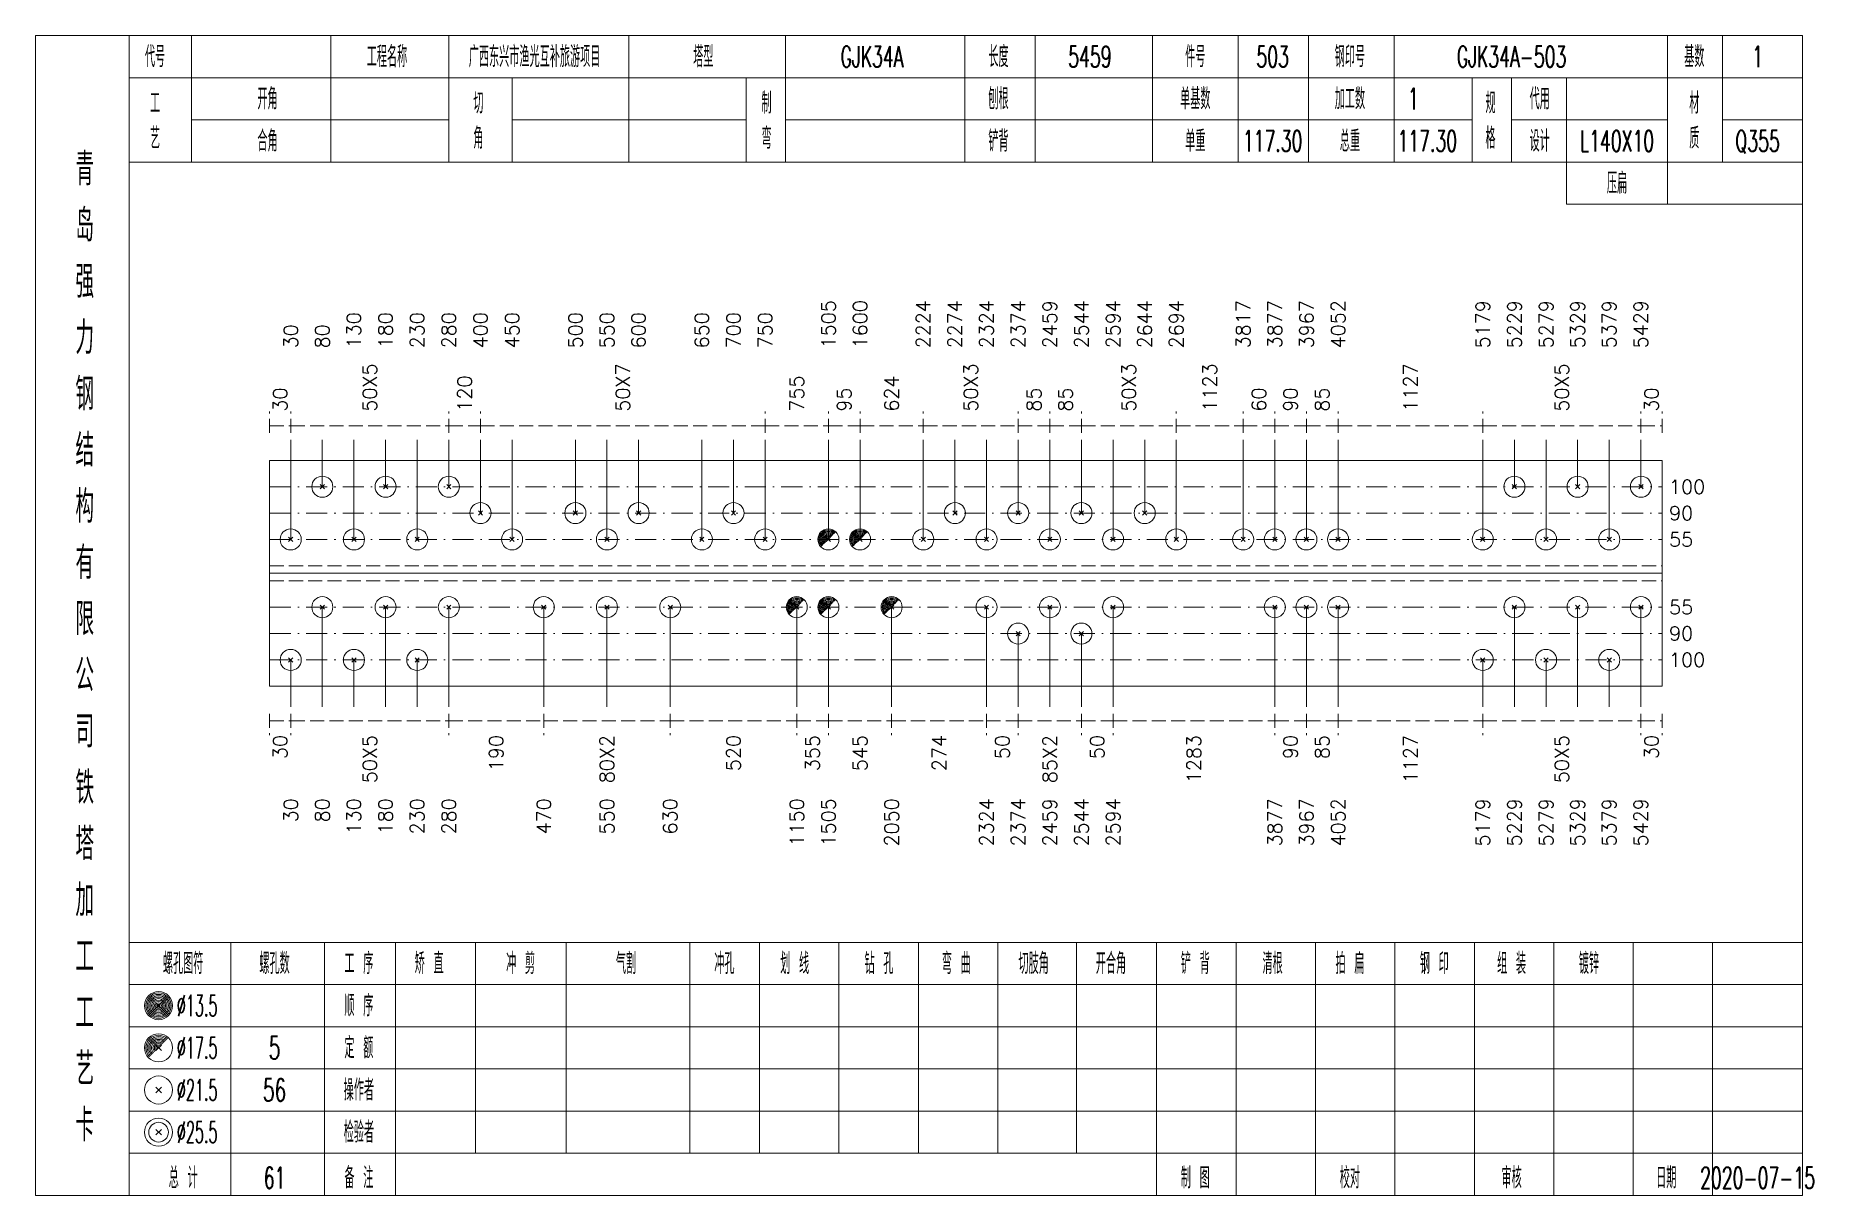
# Model space of a CAD drawing. Extents: x 0 to 2606, y -377 to 6479.
# Drawn here: x 2352.6 to 2605.5, y 4550 to 4715 of the extents above; entities that cross this region are included whole.
import ezdxf
from ezdxf.enums import TextEntityAlignment as Align

# ---------------------------------------------------------------- set-up
doc = ezdxf.new("R2010")
doc.units = 0
doc.header["$MEASUREMENT"] = 0
doc.linetypes.add('一点画线', pattern=[5.2, 3, -1, 0.2, -1])
doc.linetypes.add('虚线', pattern=[2.75, 2, -0.75])
doc.layers.get('0').update_dxf_attribs({"linetype": 'CONTINUOUS', "lineweight": 25})
doc.layers.add('1', color=7, linetype='CONTINUOUS', lineweight=25)
doc.layers.add('4', color=7, linetype='CONTINUOUS', lineweight=25)
doc.styles.get("Standard").update_dxf_attribs({"font": 'simplex.shx', "width": 0.7, "height": 3, "bigfont": 'gbhzfs.shx'})

msp = doc.modelspace()

# ---------------------------------------------------------------- texts
at = {"color": 7, "linetype": 'Continuous', "lineweight": 13}
for s, p in [('1505', (2465.4, 4670.5)), ('1600', (2469.9, 4670.5)), ('2224', (2478.9, 4670.5)), ('2274', (2483.4, 4670.5)), ('2324', (2487.9, 4670.5)), ('2374', (2492.4, 4670.5)), ('2459', (2496.9, 4670.5)), ('2544', (2501.4, 4670.5)), ('2594', (2505.9, 4670.5)), ('2644', (2510.4, 4670.5)), ('2694', (2514.9, 4670.5)), ('3817', (2524.41, 4670.5)), ('3877', (2528.91, 4670.5)), ('3967', (2533.41, 4670.5)), ('4052', (2537.91, 4670.5)), ('5179', (2558.5, 4670.5)), ('5229', (2563, 4670.5)), ('5279', (2567.5, 4670.5)), ('5329', (2572, 4670.5)), ('5379', (2576.5, 4670.5)), ('5429', (2581, 4670.5)), ('130', (2397.9, 4670.5)), ('180', (2402.4, 4670.5)), ('230', (2406.9, 4670.5)), ('280', (2411.4, 4670.5)), ('400', (2415.9, 4670.5)), ('450', (2420.4, 4670.5)), ('500', (2429.4, 4670.5)), ('550', (2433.9, 4670.5)), ('600', (2438.4, 4670.5)), ('650', (2447.4, 4670.5)), ('700', (2451.9, 4670.5)), ('750', (2456.4, 4670.5)), ('30', (2388.9, 4670.5)), ('80', (2393.4, 4670.5))]:
    msp.add_text(s, height=2, rotation=90, dxfattribs=at).set_placement(p, align=Align.MIDDLE_LEFT)
at = {"color": 8, "linetype": 'Continuous', "lineweight": 9}
for s, p in [('50X5', (2400.15, 4661.5)), ('50X7', (2436.15, 4661.5)), ('50X3', (2485.65, 4661.5)), ('50X3', (2508.15, 4661.5)), ('1123', (2519.66, 4661.5)), ('1127', (2548.21, 4661.5)), ('50X5', (2569.75, 4661.5)), ('30', (2387.4, 4661.5)), ('120', (2413.65, 4661.5)), ('755', (2460.9, 4661.5)), ('95', (2467.65, 4661.5)), ('624', (2474.4, 4661.5)), ('85', (2494.65, 4661.5)), ('85', (2499.15, 4661.5)), ('60', (2526.66, 4661.5)), ('90', (2531.16, 4661.5)), ('85', (2535.66, 4661.5)), ('30', (2582.5, 4661.5))]:
    msp.add_text(s, height=2, rotation=90, dxfattribs=at).set_placement(p, align=Align.MIDDLE_LEFT)
at = {"color": 7, "linetype": 'Continuous', "lineweight": 13}
for s, p in [('100', (2585, 4650.82)), ('90', (2585, 4647.07)), ('55', (2585, 4643.32)), ('55', (2585, 4633.68)), ('90', (2585, 4629.93)), ('100', (2585, 4626.18))]:
    msp.add_text(s, height=2, dxfattribs=at).set_placement(p, align=Align.MIDDLE_LEFT)
at = {"color": 8, "linetype": 'Continuous', "lineweight": 9}
for s, p in [('30', (2387.4, 4615.5)), ('50X5', (2400.15, 4615.5)), ('190', (2418.15, 4615.5)), ('80X2', (2433.9, 4615.5)), ('520', (2451.9, 4615.5)), ('355', (2463.15, 4615.5)), ('545', (2469.9, 4615.5)), ('274', (2481.15, 4615.5)), ('50', (2490.15, 4615.5)), ('85X2', (2496.9, 4615.5)), ('50', (2503.65, 4615.5)), ('1283', (2517.41, 4615.5)), ('90', (2531.16, 4615.5)), ('85', (2535.66, 4615.5)), ('1127', (2548.21, 4615.5)), ('50X5', (2569.75, 4615.5)), ('30', (2582.5, 4615.5))]:
    msp.add_text(s, height=2, rotation=90, dxfattribs=at).set_placement(p, align=Align.MIDDLE_RIGHT)
at = {"layer": '1', "color": 7, "linetype": 'Continuous', "lineweight": 13}
for s, p in [('30', (2388.9, 4606.5)), ('80', (2393.4, 4606.5)), ('130', (2397.9, 4606.5)), ('180', (2402.4, 4606.5)), ('230', (2406.9, 4606.5)), ('280', (2411.4, 4606.5)), ('470', (2424.9, 4606.5)), ('550', (2433.9, 4606.5)), ('630', (2442.9, 4606.5)), ('1150', (2460.9, 4606.5)), ('1505', (2465.4, 4606.5)), ('2050', (2474.4, 4606.5)), ('2324', (2487.9, 4606.5)), ('2374', (2492.4, 4606.5)), ('2459', (2496.9, 4606.5)), ('2544', (2501.4, 4606.5)), ('2594', (2505.9, 4606.5)), ('3877', (2528.91, 4606.5)), ('3967', (2533.41, 4606.5)), ('4052', (2537.91, 4606.5)), ('5179', (2558.5, 4606.5)), ('5229', (2563, 4606.5)), ('5279', (2567.5, 4606.5)), ('5329', (2572, 4606.5)), ('5379', (2576.5, 4606.5)), ('5429', (2581, 4606.5))]:
    msp.add_text(s, height=2, rotation=90, dxfattribs=at).set_placement(p, align=Align.MIDDLE_RIGHT)
at = {"layer": '4', "color": 1, "linetype": 'Continuous', "lineweight": 13}
for s, height, width, p in [('代号', 3, 0.6, (2369.6, 4712)), ('工程名称', 3, 0.6, (2402.6, 4712)), ('广西东兴市渔光互补旅游项目', 3, 0.6, (2423.6, 4712)), ('塔型', 3, 0.6, (2447.6, 4712)), ('GJK34A', 3, 0.6, (2471.6, 4712)), ('长度', 3, 0.6, (2489.6, 4712)), ('5459', 3, 0.6, (2502.6, 4712)), ('件号', 3, 0.6, (2517.6, 4712)), ('503', 3, 0.6, (2528.6, 4712)), ('钢印号', 3, 0.6, (2539.6, 4712)), ('GJK34A-503', 3, 0.6, (2562.6, 4712)), ('基数', 3, 0.6, (2588.6, 4712)), ('1', 3, 0.6, (2597.6, 4712)), ('开角', 3, 0.6, (2385.6, 4706)), ('刨根', 3, 0.6, (2489.6, 4706)), ('单基数', 3, 0.6, (2517.6, 4706)), ('加工数', 3, 0.6, (2539.6, 4706)), ('1', 3, 0.6, (2548.6, 4706)), ('代用', 3, 0.6, (2566.6, 4706)), ('工', 3, 0.6, (2369.6, 4705.4)), ('切', 3, 0.6, (2415.6, 4705.4)), ('制', 3, 0.6, (2456.6, 4705.4)), ('规', 3, 0.6, (2559.6, 4705.4)), ('材', 3, 0.6, (2588.6, 4705.4)), ('艺', 3, 0.6, (2369.6, 4700.4)), ('合角', 3, 0.6, (2385.6, 4700)), ('角', 3, 0.6, (2415.6, 4700.4)), ('弯', 3, 0.6, (2456.6, 4700.4)), ('铲背', 3, 0.6, (2489.6, 4700)), ('单重', 3, 0.6, (2517.6, 4700)), ('117.30', 3, 0.6, (2528.6, 4700)), ('总重', 3, 0.6, (2539.6, 4700)), ('117.30', 3, 0.6, (2550.6, 4700)), ('格', 3, 0.6, (2559.6, 4700.4)), ('设计', 3, 0.6, (2566.6, 4700)), ('L140X10', 3, 0.6, (2577.6, 4700)), ('质', 3, 0.6, (2588.6, 4700.4)), ('Q355', 3, 0.6, (2597.6, 4700)), ('青', 4.6, 0.8, (2359.6, 4696)), ('压扁', 3, 0.6, (2577.6, 4694)), ('岛', 4.6, 0.8, (2359.6, 4688)), ('强', 4.6, 0.8, (2359.6, 4680)), ('力', 4.6, 0.8, (2359.6, 4672)), ('钢', 4.6, 0.8, (2359.6, 4664)), ('结', 4.6, 0.8, (2359.6, 4656)), ('构', 4.6, 0.8, (2359.6, 4648)), ('有', 4.6, 0.8, (2359.6, 4640)), ('限', 4.6, 0.8, (2359.6, 4632)), ('公', 4.6, 0.8, (2359.6, 4624)), ('司', 4.6, 0.8, (2359.6, 4616)), ('铁', 4.6, 0.8, (2359.6, 4608)), ('塔', 4.6, 0.8, (2359.6, 4600)), ('加', 4.6, 0.8, (2359.6, 4592)), ('工', 4.6, 0.8, (2359.6, 4584)), ('螺孔图符', 3, 0.6, (2373.6, 4583)), ('螺孔数', 3, 0.6, (2386.6, 4583)), ('工 序', 3, 0.6, (2398.6, 4583)), ('矫 直', 3, 0.6, (2408.6, 4583)), ('冲 剪', 3, 0.6, (2421.6, 4583)), ('气割', 3, 0.6, (2436.6, 4583)), ('冲孔', 3, 0.6, (2450.6, 4583)), ('划 线', 3, 0.6, (2460.6, 4583)), ('钻 孔', 3, 0.6, (2472.6, 4583)), ('弯 曲', 3, 0.6, (2483.6, 4583)), ('切肢角', 3, 0.6, (2494.6, 4583)), ('开合角', 3, 0.6, (2505.6, 4583)), ('铲 背', 3, 0.6, (2517.6, 4583)), ('清根', 3, 0.6, (2528.6, 4583)), ('拍 扁', 3, 0.6, (2539.6, 4583)), ('钢 印', 3, 0.6, (2551.6, 4583)), ('组 装', 3, 0.6, (2562.6, 4583)), ('镀锌', 3, 0.6, (2573.6, 4583)), ('%%C13.5', 3, 0.5, (2375.6, 4577)), ('顺 序', 3, 0.6, (2398.6, 4577)), ('工', 4.6, 0.8, (2359.6, 4576)), ('艺', 4.6, 0.8, (2359.6, 4568)), ('%%C17.5', 3, 0.5, (2375.6, 4571)), ('5', 3.2, 0.6, (2386.6, 4571)), ('定 额', 3, 0.6, (2398.6, 4571)), ('%%C21.5', 3, 0.5, (2375.6, 4565)), ('56', 3.2, 0.6, (2386.6, 4565)), ('操作者', 3, 0.6, (2398.6, 4565)), ('卡', 4.6, 0.8, (2359.6, 4560)), ('检验者', 3, 0.6, (2398.6, 4559)), ('%%C25.5', 3, 0.5, (2375.6, 4559)), ('总 计', 3, 0.6, (2373.6, 4552.5)), ('61', 3, 0.6, (2386.6, 4552.5)), ('备 注', 3, 0.6, (2398.6, 4552.5)), ('制 图', 3, 0.6, (2517.6, 4552.5)), ('校对', 3, 0.6, (2539.6, 4552.5)), ('审核', 3, 0.6, (2562.6, 4552.5)), ('日期', 3, 0.6, (2584.6, 4552.5)), ('2020-07-15', 3, 0.6, (2597.6, 4552.5))]:
    msp.add_text(s, height=height, dxfattribs=dict(at, width=width)).set_placement(p, align=Align.MIDDLE_CENTER)

# ---------------------------------------------------------------- linework, layer by layer
at = {"color": 8, "linetype": '虚线', "lineweight": 9}
for p, q in [((2385.9, 4658.5), (2385.9, 4661.5)), ((2385.9, 4659.5), (2388.9, 4659.5)), ((2388.9, 4658.5), (2388.9, 4661.5)), ((2388.9, 4658.5), (2388.9, 4661.5)), ((2388.9, 4659.5), (2411.4, 4659.5)), ((2411.4, 4658.5), (2411.4, 4661.5)), ((2411.4, 4658.5), (2411.4, 4661.5)), ((2411.4, 4659.5), (2415.9, 4659.5)), ((2415.9, 4658.5), (2415.9, 4661.5)), ((2415.9, 4658.5), (2415.9, 4661.5)), ((2415.9, 4659.5), (2456.4, 4659.5)), ((2456.4, 4658.5), (2456.4, 4661.5)), ((2456.4, 4658.5), (2456.4, 4661.5)), ((2456.4, 4659.5), (2465.4, 4659.5)), ((2465.4, 4658.5), (2465.4, 4661.5)), ((2465.4, 4658.5), (2465.4, 4661.5)), ((2465.4, 4659.5), (2469.9, 4659.5)), ((2469.9, 4658.5), (2469.9, 4661.5)), ((2469.9, 4658.5), (2469.9, 4661.5)), ((2469.9, 4659.5), (2478.9, 4659.5)), ((2478.9, 4658.5), (2478.9, 4661.5)), ((2478.9, 4658.5), (2478.9, 4661.5)), ((2478.9, 4659.5), (2492.4, 4659.5)), ((2492.4, 4658.5), (2492.4, 4661.5)), ((2492.4, 4658.5), (2492.4, 4661.5)), ((2492.4, 4659.5), (2496.9, 4659.5)), ((2496.9, 4658.5), (2496.9, 4661.5)), ((2496.9, 4658.5), (2496.9, 4661.5)), ((2496.9, 4659.5), (2501.4, 4659.5)), ((2501.4, 4658.5), (2501.4, 4661.5)), ((2501.4, 4658.5), (2501.4, 4661.5)), ((2501.4, 4659.5), (2514.9, 4659.5)), ((2514.9, 4658.5), (2514.9, 4661.5)), ((2514.9, 4658.5), (2514.9, 4661.5)), ((2514.9, 4659.5), (2524.41, 4659.5)), ((2524.41, 4658.5), (2524.41, 4661.5)), ((2524.41, 4658.5), (2524.41, 4661.5)), ((2524.41, 4659.5), (2528.91, 4659.5)), ((2528.91, 4658.5), (2528.91, 4661.5)), ((2528.91, 4658.5), (2528.91, 4661.5)), ((2528.91, 4659.5), (2533.41, 4659.5)), ((2533.41, 4658.5), (2533.41, 4661.5)), ((2533.41, 4658.5), (2533.41, 4661.5)), ((2533.41, 4659.5), (2537.91, 4659.5)), ((2537.91, 4658.5), (2537.91, 4661.5)), ((2537.91, 4658.5), (2537.91, 4661.5)), ((2537.91, 4659.5), (2558.5, 4659.5)), ((2558.5, 4658.5), (2558.5, 4661.5)), ((2558.5, 4658.5), (2558.5, 4661.5)), ((2558.5, 4659.5), (2581, 4659.5)), ((2581, 4658.5), (2581, 4661.5)), ((2581, 4658.5), (2581, 4661.5)), ((2581, 4659.5), (2584, 4659.5)), ((2584, 4658.5), (2584, 4661.5)), ((2385.9, 4618.5), (2385.9, 4615.5)), ((2385.9, 4617.5), (2388.9, 4617.5)), ((2388.9, 4618.5), (2388.9, 4615.5)), ((2388.9, 4618.5), (2388.9, 4615.5)), ((2388.9, 4617.5), (2411.4, 4617.5)), ((2411.4, 4618.5), (2411.4, 4615.5)), ((2411.4, 4618.5), (2411.4, 4615.5)), ((2411.4, 4617.5), (2424.9, 4617.5)), ((2424.9, 4618.5), (2424.9, 4615.5)), ((2424.9, 4618.5), (2424.9, 4615.5)), ((2424.9, 4617.5), (2442.9, 4617.5)), ((2442.9, 4618.5), (2442.9, 4615.5)), ((2442.9, 4618.5), (2442.9, 4615.5)), ((2442.9, 4617.5), (2460.9, 4617.5)), ((2460.9, 4618.5), (2460.9, 4615.5)), ((2460.9, 4618.5), (2460.9, 4615.5)), ((2460.9, 4617.5), (2465.4, 4617.5)), ((2465.4, 4618.5), (2465.4, 4615.5)), ((2465.4, 4618.5), (2465.4, 4615.5)), ((2465.4, 4617.5), (2474.4, 4617.5)), ((2474.4, 4618.5), (2474.4, 4615.5)), ((2474.4, 4618.5), (2474.4, 4615.5)), ((2474.4, 4617.5), (2487.9, 4617.5)), ((2487.9, 4618.5), (2487.9, 4615.5)), ((2487.9, 4618.5), (2487.9, 4615.5)), ((2487.9, 4617.5), (2492.4, 4617.5)), ((2492.4, 4618.5), (2492.4, 4615.5)), ((2492.4, 4618.5), (2492.4, 4615.5)), ((2492.4, 4617.5), (2501.4, 4617.5)), ((2501.4, 4618.5), (2501.4, 4615.5)), ((2501.4, 4618.5), (2501.4, 4615.5)), ((2501.4, 4617.5), (2505.9, 4617.5)), ((2505.9, 4618.5), (2505.9, 4615.5)), ((2505.9, 4618.5), (2505.9, 4615.5)), ((2505.9, 4617.5), (2528.91, 4617.5)), ((2528.91, 4618.5), (2528.91, 4615.5)), ((2528.91, 4618.5), (2528.91, 4615.5)), ((2528.91, 4617.5), (2533.41, 4617.5)), ((2533.41, 4618.5), (2533.41, 4615.5)), ((2533.41, 4618.5), (2533.41, 4615.5)), ((2533.41, 4617.5), (2537.91, 4617.5)), ((2537.91, 4618.5), (2537.91, 4615.5)), ((2537.91, 4618.5), (2537.91, 4615.5)), ((2537.91, 4617.5), (2558.5, 4617.5)), ((2558.5, 4618.5), (2558.5, 4615.5)), ((2558.5, 4618.5), (2558.5, 4615.5)), ((2558.5, 4617.5), (2581, 4617.5)), ((2581, 4618.5), (2581, 4615.5)), ((2581, 4618.5), (2581, 4615.5)), ((2581, 4617.5), (2584, 4617.5)), ((2584, 4618.5), (2584, 4615.5))]:
    msp.add_line(p, q, dxfattribs=at)
at = {"color": 7, "linetype": 'Continuous', "lineweight": 13}
for p, q in [((2388.9, 4643.32), (2388.9, 4657.5)), ((2393.4, 4650.82), (2393.4, 4657.5)), ((2397.9, 4643.32), (2397.9, 4657.5)), ((2402.4, 4650.82), (2402.4, 4657.5)), ((2406.9, 4643.32), (2406.9, 4657.5)), ((2411.4, 4650.82), (2411.4, 4657.5)), ((2415.9, 4647.07), (2415.9, 4657.5)), ((2420.4, 4643.32), (2420.4, 4657.5)), ((2429.4, 4647.07), (2429.4, 4657.5)), ((2433.9, 4643.32), (2433.9, 4657.5)), ((2438.4, 4647.07), (2438.4, 4657.5)), ((2447.4, 4643.32), (2447.4, 4657.5)), ((2451.9, 4647.07), (2451.9, 4657.5)), ((2456.4, 4643.32), (2456.4, 4657.5)), ((2465.4, 4643.32), (2465.4, 4657.5)), ((2469.9, 4643.32), (2469.9, 4657.5)), ((2478.9, 4643.32), (2478.9, 4657.5)), ((2483.4, 4647.07), (2483.4, 4657.5)), ((2487.9, 4643.32), (2487.9, 4657.5)), ((2492.4, 4647.07), (2492.4, 4657.5)), ((2496.9, 4643.32), (2496.9, 4657.5)), ((2501.4, 4647.07), (2501.4, 4657.5)), ((2505.9, 4643.32), (2505.9, 4657.5)), ((2510.4, 4647.07), (2510.4, 4657.5)), ((2514.9, 4643.32), (2514.9, 4657.5)), ((2524.41, 4643.32), (2524.41, 4657.5)), ((2528.91, 4643.32), (2528.91, 4657.5)), ((2533.41, 4643.32), (2533.41, 4657.5)), ((2537.91, 4643.32), (2537.91, 4657.5)), ((2558.5, 4643.32), (2558.5, 4657.5)), ((2563, 4650.82), (2563, 4657.5)), ((2567.5, 4643.32), (2567.5, 4657.5)), ((2572, 4650.82), (2572, 4657.5)), ((2576.5, 4643.32), (2576.5, 4657.5)), ((2581, 4650.82), (2581, 4657.5)), ((2393.1, 4650.52), (2393.7, 4651.12)), ((2393.7, 4650.52), (2393.1, 4651.12)), ((2402.1, 4650.52), (2402.7, 4651.12)), ((2402.7, 4650.52), (2402.1, 4651.12)), ((2411.1, 4650.52), (2411.7, 4651.12)), ((2411.7, 4650.52), (2411.1, 4651.12)), ((2562.7, 4650.52), (2563.3, 4651.12)), ((2563.3, 4650.52), (2562.7, 4651.12)), ((2571.7, 4650.52), (2572.3, 4651.12)), ((2572.3, 4650.52), (2571.7, 4651.12)), ((2580.7, 4650.52), (2581.3, 4651.12)), ((2581.3, 4650.52), (2580.7, 4651.12)), ((2415.6, 4646.77), (2416.2, 4647.37)), ((2416.2, 4646.77), (2415.6, 4647.37)), ((2429.1, 4646.77), (2429.7, 4647.37)), ((2429.7, 4646.77), (2429.1, 4647.37)), ((2438.1, 4646.77), (2438.7, 4647.37)), ((2438.7, 4646.77), (2438.1, 4647.37)), ((2451.6, 4646.77), (2452.2, 4647.37)), ((2452.2, 4646.77), (2451.6, 4647.37)), ((2483.1, 4646.77), (2483.7, 4647.37)), ((2483.7, 4646.77), (2483.1, 4647.37)), ((2492.1, 4646.77), (2492.7, 4647.37)), ((2492.7, 4646.77), (2492.1, 4647.37)), ((2501.1, 4646.77), (2501.7, 4647.37)), ((2501.7, 4646.77), (2501.1, 4647.37)), ((2510.1, 4646.77), (2510.7, 4647.37)), ((2510.7, 4646.77), (2510.1, 4647.37)), ((2388.6, 4643.02), (2389.2, 4643.62)), ((2389.2, 4643.02), (2388.6, 4643.62)), ((2397.6, 4643.02), (2398.2, 4643.62)), ((2398.2, 4643.02), (2397.6, 4643.62)), ((2406.6, 4643.02), (2407.2, 4643.62)), ((2407.2, 4643.02), (2406.6, 4643.62)), ((2420.1, 4643.02), (2420.7, 4643.62)), ((2420.7, 4643.02), (2420.1, 4643.62)), ((2433.6, 4643.02), (2434.2, 4643.62)), ((2434.2, 4643.02), (2433.6, 4643.62)), ((2447.1, 4643.02), (2447.7, 4643.62)), ((2447.7, 4643.02), (2447.1, 4643.62)), ((2456.1, 4643.02), (2456.7, 4643.62)), ((2456.7, 4643.02), (2456.1, 4643.62)), ((2478.6, 4643.02), (2479.2, 4643.62)), ((2479.2, 4643.02), (2478.6, 4643.62)), ((2487.6, 4643.02), (2488.2, 4643.62)), ((2488.2, 4643.02), (2487.6, 4643.62)), ((2496.6, 4643.02), (2497.2, 4643.62)), ((2497.2, 4643.02), (2496.6, 4643.62)), ((2505.6, 4643.02), (2506.2, 4643.62)), ((2506.2, 4643.02), (2505.6, 4643.62)), ((2514.6, 4643.02), (2515.2, 4643.62)), ((2515.2, 4643.02), (2514.6, 4643.62)), ((2524.11, 4643.02), (2524.71, 4643.62)), ((2524.71, 4643.02), (2524.11, 4643.62)), ((2528.61, 4643.02), (2529.21, 4643.62)), ((2529.21, 4643.02), (2528.61, 4643.62)), ((2533.11, 4643.02), (2533.71, 4643.62)), ((2533.71, 4643.02), (2533.11, 4643.62)), ((2537.61, 4643.02), (2538.21, 4643.62)), ((2538.21, 4643.02), (2537.61, 4643.62)), ((2558.2, 4643.02), (2558.8, 4643.62)), ((2558.8, 4643.02), (2558.2, 4643.62)), ((2567.2, 4643.02), (2567.8, 4643.62)), ((2567.8, 4643.02), (2567.2, 4643.62)), ((2576.2, 4643.02), (2576.8, 4643.62)), ((2576.8, 4643.02), (2576.2, 4643.62)), ((2393.4, 4633.68), (2393.4, 4619.5)), ((2402.4, 4633.68), (2402.4, 4619.5)), ((2411.4, 4633.68), (2411.4, 4619.5)), ((2424.9, 4633.68), (2424.9, 4619.5)), ((2433.9, 4633.68), (2433.9, 4619.5)), ((2442.9, 4633.68), (2442.9, 4619.5)), ((2460.9, 4633.68), (2460.9, 4619.5)), ((2465.4, 4633.68), (2465.4, 4619.5)), ((2474.4, 4633.68), (2474.4, 4619.5)), ((2487.9, 4633.68), (2487.9, 4619.5)), ((2496.9, 4633.68), (2496.9, 4619.5)), ((2505.9, 4633.68), (2505.9, 4619.5)), ((2528.91, 4633.68), (2528.91, 4619.5)), ((2533.41, 4633.68), (2533.41, 4619.5)), ((2537.91, 4633.68), (2537.91, 4619.5)), ((2563, 4633.68), (2563, 4619.5)), ((2572, 4633.68), (2572, 4619.5)), ((2581, 4633.68), (2581, 4619.5)), ((2492.4, 4629.93), (2492.4, 4619.5)), ((2501.4, 4629.93), (2501.4, 4619.5)), ((2388.9, 4626.18), (2388.9, 4619.5)), ((2397.9, 4626.18), (2397.9, 4619.5)), ((2406.9, 4626.18), (2406.9, 4619.5)), ((2558.5, 4626.18), (2558.5, 4619.5)), ((2567.5, 4626.18), (2567.5, 4619.5)), ((2576.5, 4626.18), (2576.5, 4619.5))]:
    msp.add_line(p, q, dxfattribs=at)
at = {"color": 7, "linetype": 'Continuous', "lineweight": 18}
for p, q in [((2385.9, 4654.57), (2385.9, 4622.43)), ((2385.9, 4654.57), (2584, 4654.57)), ((2584, 4654.57), (2584, 4622.43)), ((2385.9, 4638.5), (2584, 4638.5))]:
    msp.add_line(p, q, dxfattribs=at)
at = {"color": 3, "linetype": '一点画线', "lineweight": 13}
for p, q in [((2385.9, 4650.82), (2584, 4650.82)), ((2385.9, 4647.07), (2584, 4647.07)), ((2385.9, 4643.32), (2584, 4643.32)), ((2385.9, 4633.68), (2584, 4633.68)), ((2385.9, 4629.93), (2584, 4629.93)), ((2385.9, 4626.18), (2584, 4626.18))]:
    msp.add_line(p, q, dxfattribs=at)
at = {"color": 7, "linetype": 'Continuous', "lineweight": 0}
for p, q in [((2465.1, 4643.02), (2465.7, 4643.62)), ((2465.1, 4643.62), (2465.7, 4643.02)), ((2469.6, 4643.02), (2470.2, 4643.62)), ((2469.6, 4643.62), (2470.2, 4643.02))]:
    msp.add_line(p, q, dxfattribs=at)
at = {"color": 1, "linetype": '虚线', "lineweight": 18}
for p, q in [((2385.9, 4639.57), (2584, 4639.57)), ((2385.9, 4637.43), (2584, 4637.43))]:
    msp.add_line(p, q, dxfattribs=at)
at = {"color": 7, "linetype": 'Continuous', "lineweight": 13}
for centre in [(2393.4, 4650.82), (2402.4, 4650.82), (2411.4, 4650.82), (2563, 4650.82), (2572, 4650.82), (2581, 4650.82), (2415.9, 4647.07), (2429.4, 4647.07), (2438.4, 4647.07), (2451.9, 4647.07), (2483.4, 4647.07), (2492.4, 4647.07), (2501.4, 4647.07), (2510.4, 4647.07), (2388.9, 4643.32), (2397.9, 4643.32), (2406.9, 4643.32), (2420.4, 4643.32), (2433.9, 4643.32), (2447.4, 4643.32), (2456.4, 4643.32), (2465.4, 4643.32), (2469.9, 4643.32), (2478.9, 4643.32), (2487.9, 4643.32), (2496.9, 4643.32), (2505.9, 4643.32), (2514.9, 4643.32), (2524.41, 4643.32), (2528.91, 4643.32), (2533.41, 4643.32), (2537.91, 4643.32), (2558.5, 4643.32), (2567.5, 4643.32), (2576.5, 4643.32)]:
    msp.add_circle(centre, 1.5, dxfattribs=at)
for centre, radius in [((2465.4, 4643.32), 1.35), ((2465.4, 4643.32), 1.2), ((2465.4, 4643.32), 1.05), ((2465.4, 4643.32), 0.9), ((2469.9, 4643.32), 1.35), ((2469.9, 4643.32), 1.2), ((2469.9, 4643.32), 1.05), ((2469.9, 4643.32), 0.9), ((2465.4, 4643.32), 0.75), ((2465.4, 4643.32), 0.6), ((2465.4, 4643.32), 0.45), ((2465.4, 4643.32), 0.3), ((2465.4, 4643.32), 0.15), ((2469.9, 4643.32), 0.75), ((2469.9, 4643.32), 0.6), ((2469.9, 4643.32), 0.45), ((2469.9, 4643.32), 0.3), ((2469.9, 4643.32), 0.15)]:
    msp.add_arc(centre, radius, 45, 225, dxfattribs=at)
at = {"layer": '1', "color": 7, "linetype": 'Continuous', "lineweight": 13}
for p, q in [((2393.1, 4633.38), (2393.7, 4633.98)), ((2393.7, 4633.38), (2393.1, 4633.98)), ((2402.1, 4633.38), (2402.7, 4633.98)), ((2402.7, 4633.38), (2402.1, 4633.98)), ((2411.1, 4633.38), (2411.7, 4633.98)), ((2411.7, 4633.38), (2411.1, 4633.98)), ((2424.6, 4633.38), (2425.2, 4633.98)), ((2425.2, 4633.38), (2424.6, 4633.98)), ((2433.6, 4633.38), (2434.2, 4633.98)), ((2434.2, 4633.38), (2433.6, 4633.98)), ((2442.6, 4633.38), (2443.2, 4633.98)), ((2443.2, 4633.38), (2442.6, 4633.98)), ((2487.6, 4633.38), (2488.2, 4633.98)), ((2488.2, 4633.38), (2487.6, 4633.98)), ((2496.6, 4633.38), (2497.2, 4633.98)), ((2497.2, 4633.38), (2496.6, 4633.98)), ((2505.6, 4633.38), (2506.2, 4633.98)), ((2506.2, 4633.38), (2505.6, 4633.98)), ((2528.61, 4633.38), (2529.21, 4633.98)), ((2529.21, 4633.38), (2528.61, 4633.98)), ((2533.11, 4633.38), (2533.71, 4633.98)), ((2533.71, 4633.38), (2533.11, 4633.98)), ((2537.61, 4633.38), (2538.21, 4633.98)), ((2538.21, 4633.38), (2537.61, 4633.98)), ((2562.7, 4633.38), (2563.3, 4633.98)), ((2563.3, 4633.38), (2562.7, 4633.98)), ((2571.7, 4633.38), (2572.3, 4633.98)), ((2572.3, 4633.38), (2571.7, 4633.98)), ((2580.7, 4633.38), (2581.3, 4633.98)), ((2581.3, 4633.38), (2580.7, 4633.98)), ((2492.1, 4629.63), (2492.7, 4630.23)), ((2492.7, 4629.63), (2492.1, 4630.23)), ((2501.1, 4629.63), (2501.7, 4630.23)), ((2501.7, 4629.63), (2501.1, 4630.23)), ((2388.6, 4625.88), (2389.2, 4626.48)), ((2389.2, 4625.88), (2388.6, 4626.48)), ((2397.6, 4625.88), (2398.2, 4626.48)), ((2398.2, 4625.88), (2397.6, 4626.48)), ((2406.6, 4625.88), (2407.2, 4626.48)), ((2407.2, 4625.88), (2406.6, 4626.48)), ((2558.2, 4625.88), (2558.8, 4626.48)), ((2558.8, 4625.88), (2558.2, 4626.48)), ((2567.2, 4625.88), (2567.8, 4626.48)), ((2567.8, 4625.88), (2567.2, 4626.48)), ((2576.2, 4625.88), (2576.8, 4626.48)), ((2576.8, 4625.88), (2576.2, 4626.48))]:
    msp.add_line(p, q, dxfattribs=at)
at = {"layer": '1', "color": 7, "linetype": 'Continuous', "lineweight": 0}
for p, q in [((2460.6, 4633.38), (2461.2, 4633.98)), ((2460.6, 4633.98), (2461.2, 4633.38)), ((2465.1, 4633.38), (2465.7, 4633.98)), ((2465.1, 4633.98), (2465.7, 4633.38)), ((2474.1, 4633.38), (2474.7, 4633.98)), ((2474.1, 4633.98), (2474.7, 4633.38))]:
    msp.add_line(p, q, dxfattribs=at)
at = {"layer": '1', "color": 7, "linetype": 'Continuous', "lineweight": 18}
msp.add_line((2385.9, 4622.43), (2584, 4622.43), dxfattribs=at)
at = {"layer": '1', "color": 7, "linetype": 'Continuous', "lineweight": 13}
for centre in [(2393.4, 4633.68), (2402.4, 4633.68), (2411.4, 4633.68), (2424.9, 4633.68), (2433.9, 4633.68), (2442.9, 4633.68), (2460.9, 4633.68), (2465.4, 4633.68), (2474.4, 4633.68), (2487.9, 4633.68), (2496.9, 4633.68), (2505.9, 4633.68), (2528.91, 4633.68), (2533.41, 4633.68), (2537.91, 4633.68), (2563, 4633.68), (2572, 4633.68), (2581, 4633.68), (2492.4, 4629.93), (2501.4, 4629.93), (2388.9, 4626.18), (2397.9, 4626.18), (2406.9, 4626.18), (2558.5, 4626.18), (2567.5, 4626.18), (2576.5, 4626.18)]:
    msp.add_circle(centre, 1.5, dxfattribs=at)
for centre, radius in [((2460.9, 4633.68), 1.35), ((2460.9, 4633.68), 1.2), ((2460.9, 4633.68), 1.05), ((2460.9, 4633.68), 0.9), ((2460.9, 4633.68), 0.75), ((2460.9, 4633.68), 0.6), ((2460.9, 4633.68), 0.45), ((2460.9, 4633.68), 0.3), ((2465.4, 4633.68), 1.35), ((2465.4, 4633.68), 1.2), ((2465.4, 4633.68), 1.05), ((2465.4, 4633.68), 0.9), ((2465.4, 4633.68), 0.75), ((2465.4, 4633.68), 0.6), ((2465.4, 4633.68), 0.45), ((2465.4, 4633.68), 0.3), ((2474.4, 4633.68), 1.35), ((2474.4, 4633.68), 1.2), ((2474.4, 4633.68), 1.05), ((2474.4, 4633.68), 0.9), ((2474.4, 4633.68), 0.75), ((2474.4, 4633.68), 0.6), ((2474.4, 4633.68), 0.45), ((2474.4, 4633.68), 0.3), ((2460.9, 4633.68), 0.15), ((2465.4, 4633.68), 0.15), ((2474.4, 4633.68), 0.15)]:
    msp.add_arc(centre, radius, 45, 225, dxfattribs=at)
at = {"layer": '4', "color": 1, "linetype": 'Continuous', "lineweight": 18}
for p, q in [((2365.9, 4550), (2365.9, 4715)), ((2374.8, 4697), (2374.8, 4715)), ((2394.6, 4697), (2394.6, 4715)), ((2411.4, 4697), (2411.4, 4715)), ((2437, 4697), (2437, 4715)), ((2459.3, 4697), (2459.3, 4715)), ((2484.8, 4697), (2484.8, 4715)), ((2494.8, 4697), (2494.8, 4715)), ((2511.5, 4697), (2511.5, 4715)), ((2523.7, 4697), (2523.7, 4715)), ((2533.7, 4697), (2533.7, 4715)), ((2545.9, 4697), (2545.9, 4715)), ((2584.8, 4691), (2584.8, 4715)), ((2592.6, 4697), (2592.6, 4715)), ((2365.9, 4709), (2604, 4709)), ((2420.4, 4697), (2420.4, 4709)), ((2453.7, 4697), (2453.7, 4709)), ((2557, 4697), (2557, 4709)), ((2562.6, 4697), (2562.6, 4709)), ((2570.4, 4691), (2570.4, 4709)), ((2374.8, 4703), (2411.4, 4703)), ((2420.4, 4703), (2453.7, 4703)), ((2459.3, 4703), (2557, 4703)), ((2562.6, 4703), (2584.8, 4703)), ((2592.6, 4703), (2604, 4703)), ((2365.9, 4697), (2604, 4697)), ((2570.4, 4691), (2604, 4691)), ((2365.9, 4586), (2604, 4586)), ((2380.4, 4550), (2380.4, 4586)), ((2393.7, 4550), (2393.7, 4586)), ((2403.8, 4550), (2403.8, 4586)), ((2415.2, 4556), (2415.2, 4586)), ((2428.1, 4556), (2428.1, 4586)), ((2445.7, 4556), (2445.7, 4586)), ((2455.6, 4556), (2455.6, 4586)), ((2466.9, 4556), (2466.9, 4586)), ((2478.2, 4556), (2478.2, 4586)), ((2489.5, 4556), (2489.5, 4586)), ((2500.7, 4556), (2500.7, 4586)), ((2512.1, 4556), (2512.1, 4586)), ((2523.4, 4556), (2523.4, 4586)), ((2534.7, 4556), (2534.7, 4586)), ((2546, 4556), (2546, 4586)), ((2557.3, 4556), (2557.3, 4586)), ((2568.6, 4556), (2568.6, 4586)), ((2579.9, 4556), (2579.9, 4586)), ((2591.2, 4556), (2591.2, 4586)), ((2365.9, 4580), (2604, 4580)), ((2365.9, 4574), (2604, 4574)), ((2365.9, 4568), (2604, 4568)), ((2365.9, 4562), (2604, 4562)), ((2365.9, 4556), (2604, 4556)), ((2512.1, 4550), (2512.1, 4556)), ((2523.4, 4550), (2523.4, 4556)), ((2534.7, 4550), (2534.7, 4556)), ((2546, 4550), (2546, 4556)), ((2557.3, 4550), (2557.3, 4556)), ((2568.6, 4550), (2568.6, 4556)), ((2579.9, 4550), (2579.9, 4556)), ((2591.2, 4550), (2591.2, 4556))]:
    msp.add_line(p, q, dxfattribs=at)
at = {"layer": '4', "color": 7, "linetype": 'Continuous', "lineweight": 13}
for p, q in [((2369.9, 4576.8), (2370.3, 4577.2)), ((2370.3, 4576.8), (2369.9, 4577.2)), ((2369.7, 4564.6), (2370.5, 4565.4)), ((2370.5, 4564.6), (2369.7, 4565.4)), ((2369.7, 4558.6), (2370.5, 4559.4)), ((2370.5, 4558.6), (2369.7, 4559.4))]:
    msp.add_line(p, q, dxfattribs=at)
at = {"layer": '4', "color": 7, "linetype": 'Continuous', "lineweight": 0}
for p, q in [((2369.7, 4570.6), (2370.5, 4571.4)), ((2369.7, 4571.4), (2370.5, 4570.6))]:
    msp.add_line(p, q, dxfattribs=at)
at = {"layer": '4', "color": 1, "linetype": 'Continuous', "lineweight": 18}
msp.add_lwpolyline([(2352.6, 4715), (2352.6, 4550), (2604, 4550), (2604, 4715)], close=True, dxfattribs=at)
at = {"layer": '4', "color": 7, "linetype": 'Continuous', "lineweight": 13}
for centre, radius in [((2370.1, 4577), 2), ((2370.1, 4577), 1.8), ((2370.1, 4577), 1.6), ((2370.1, 4577), 1.4), ((2370.1, 4577), 1.2), ((2370.1, 4577), 1), ((2370.1, 4577), 0.8), ((2370.1, 4577), 0.6), ((2370.1, 4577), 0.4), ((2370.1, 4577), 0.2), ((2370.1, 4571), 2), ((2370.1, 4565), 2), ((2370.1, 4559), 2), ((2370.1, 4559), 1.4)]:
    msp.add_circle(centre, radius, dxfattribs=at)
for radius in [1.8, 1.6, 1.4, 1.2, 1, 0.8, 0.6, 0.4, 0.2]:
    msp.add_arc((2370.1, 4571), radius, 45, 225, dxfattribs=at)

msp.set_redraw_order([(e.dxf.handle, doc.entitydb.next_handle()) for e in msp.query("TEXT MTEXT ATTDEF DIMENSION ARC_DIMENSION")])  # texts and dimensions are drawn at this point

doc.saveas('drawing.dxf')
